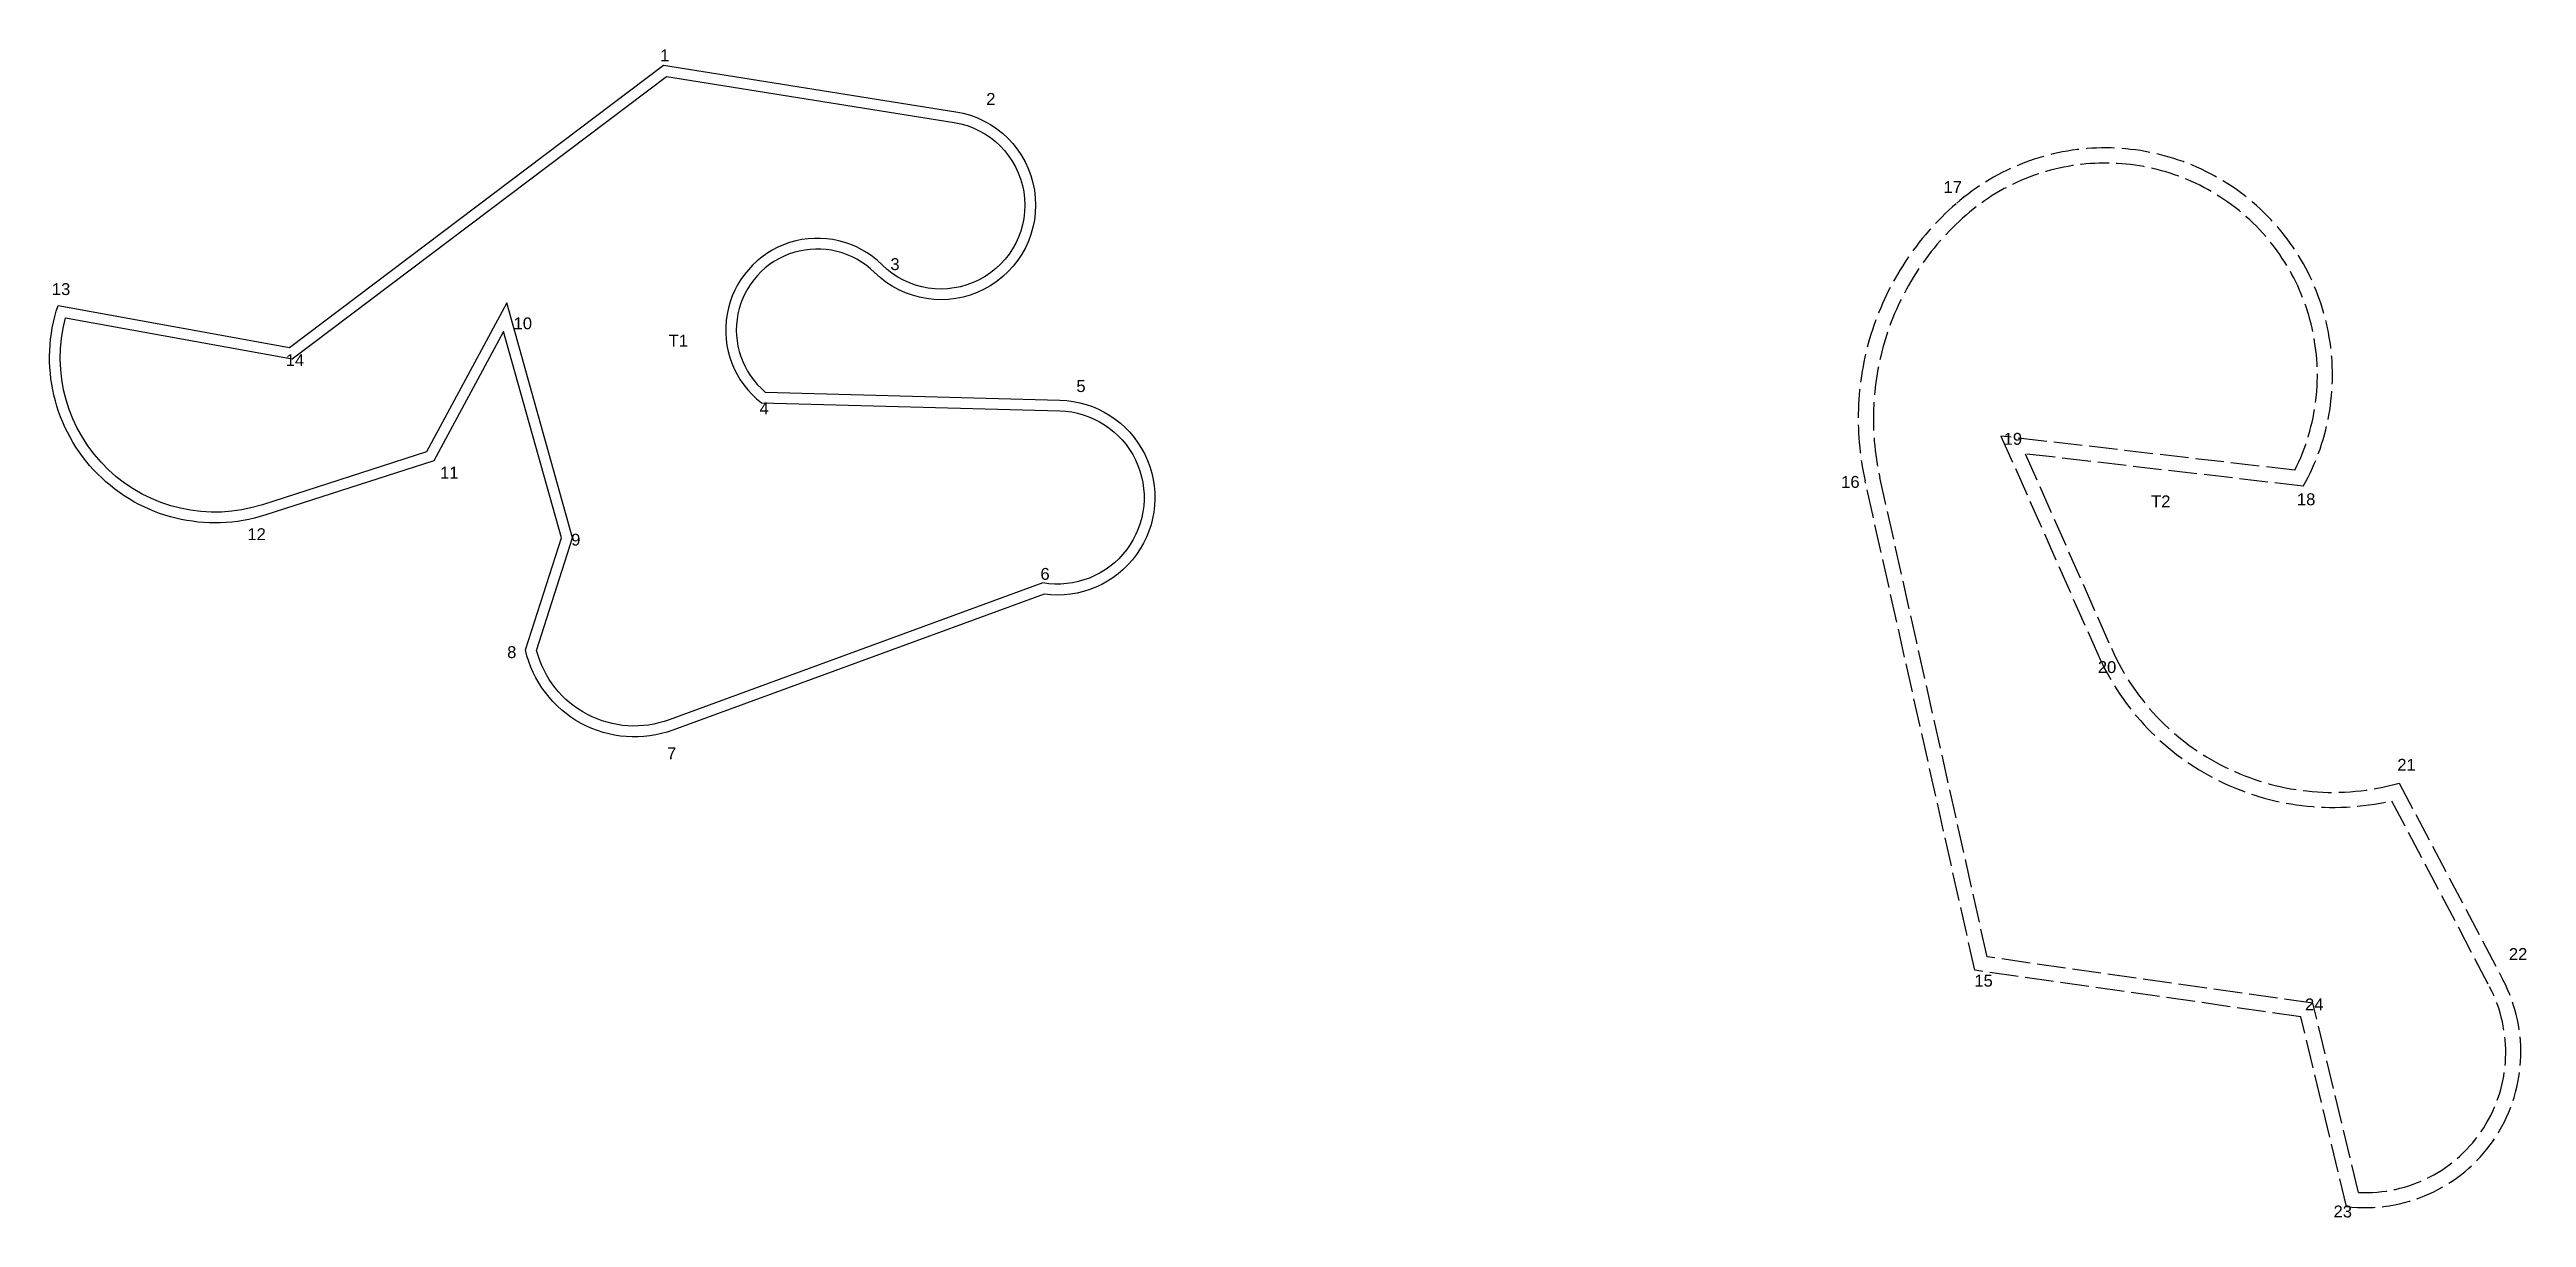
# Model space of a CAD drawing. Header units: inches. Extents: x 16381 to 53385, y 16568 to 26955.
# Drawn here: x 16381 to 17422, y 25016 to 25508 of the extents above; entities that cross this region are included whole.
import ezdxf

# ---------------------------------------------------------------- set-up
doc = ezdxf.new("R2010")
doc.units = ezdxf.units.IN
doc.header["$MEASUREMENT"] = 0
doc.linetypes.add('ACAD_ISO02W100', pattern=[15, 12, -3])
for name, color, linetype in [('iskasa1-tsk', 5, 'Continuous'), ('iskasa1-vidinis-pagalb', 5, 'Continuous'), ('iskasa2-tsk', 1, 'ACAD_ISO02W100'), ('iskasa2-vidinis-pagalb', 1, 'ACAD_ISO02W100'), ('pagalb-iskasa1-nr', 6, 'Continuous'), ('pagalb-iskasa2-nr', 6, 'Continuous')]:
    doc.layers.add(name, color=color, linetype=linetype)
doc.styles.get("Standard").update_dxf_attribs({"font": 'Arial.ttf'})

msp = doc.modelspace()

# ---------------------------------------------------------------- texts
at = {"layer": 'pagalb-iskasa1-nr', "char_height": 5, "attachment_point": 1}
for s, insert in [('1', (16637.8, 25507.6)), ('2', (16774.9, 25489.3)), ('3', (16734.6, 25419.8)), ('13', (16382.1, 25409.3)), ('10', (16576.2, 25394.9)), ('T1', (16641.4, 25387.6)), ('14', (16480.4, 25379.4)), ('5', (16812.8, 25368.5)), ('4', (16679.6, 25359.1)), ('11', (16545.3, 25332.1)), ('12', (16464.3, 25306.2)), ('9', (16600.4, 25303.9)), ('6', (16797.7, 25289.5)), ('8', (16573.5, 25256.6)), ('7', (16640.7, 25214))]:
    msp.add_mtext_dynamic_manual_height_columns(s, width=3.114, gutter_width=1, heights=[0], dxfattribs=dict(at, insert=insert))
at = {"layer": 'pagalb-iskasa2-nr', "char_height": 5, "attachment_point": 1}
for s, insert in [('17', (17177.3, 25452.2)), ('19', (17202.6, 25346.3)), ('16', (17134.3, 25328.2)), ('T2', (17264.6, 25320)), ('18', (17325.9, 25320.9)), ('20', (17242.2, 25250.3)), ('21', (17368.1, 25209.2)), ('22', (17415, 25129.6)), ('15', (17190.3, 25118.4)), ('24', (17329.3, 25108.4)), ('23', (17341.3, 25021.3))]:
    msp.add_mtext_dynamic_manual_height_columns(s, width=3.114, gutter_width=1, heights=[0], dxfattribs=dict(at, insert=insert))

# ---------------------------------------------------------------- linework, layer by layer
at = {"layer": 'iskasa1-tsk'}
msp.add_lwpolyline([(16384.7, 25399.9), (16482, 25382.2), (16639.3, 25501), (16762.1, 25481.4, -1.371316), (16727.9, 25413.8, 1.04148), (16682, 25363.5), (16805.9, 25360.1, -1.056981), (16799.2, 25278.5), (16643.2, 25221.3, -0.45211), (16581.2, 25255), (16596.3, 25302.2), (16572, 25388.9), (16542.7, 25334.6), (16472, 25311.8, -0.613957)], format="xyb", close=True, dxfattribs=at)
at = {"layer": 'iskasa1-vidinis-pagalb'}
msp.add_lwpolyline([(16387.8, 25394.7), (16483.1, 25377.4), (16640.5, 25496.2), (16761.4, 25476.9, -1.371316), (16731.1, 25417, 1.063723), (16680.4, 25359), (16805.8, 25355.6, -1.073135), (16798.7, 25283.2), (16641.6, 25225.6, -0.443531), (16585.9, 25254.8), (16601, 25302.2), (16573.4, 25401), (16539.6, 25338.3), (16470.6, 25316.1, -0.593319)], format="xyb", close=True, dxfattribs=at)
at = {"layer": 'iskasa2-tsk'}
msp.add_lwpolyline([(17190.5, 25120.3), (17144.4, 25326.1, -0.275407), (17182.6, 25442.7, -0.841918), (17328.6, 25323.9), (17211.7, 25337.5), (17247.9, 25255.7, 0.373766), (17368.9, 25199), (17412.5, 25116.3, -0.605191), (17346.8, 25020.9), (17327.5, 25100.7)], format="xyb", close=True, dxfattribs=at)
at = {"layer": 'iskasa2-vidinis-pagalb'}
msp.add_lwpolyline([(17195.7, 25125.9), (17150.6, 25327.5, -0.275407), (17186.8, 25437.9, -0.822189), (17325, 25330.6), (17201.5, 25345), (17242.2, 25253.2, 0.360283), (17365.7, 25191.6), (17406.9, 25113.3, -0.580494), (17351.8, 25026.8), (17332.6, 25106.4)], format="xyb", close=True, dxfattribs=at)

msp.set_redraw_order([(e.dxf.handle, doc.entitydb.next_handle()) for e in msp.query("TEXT MTEXT ATTDEF DIMENSION ARC_DIMENSION")])  # texts and dimensions are drawn at this point

doc.saveas('drawing.dxf')
